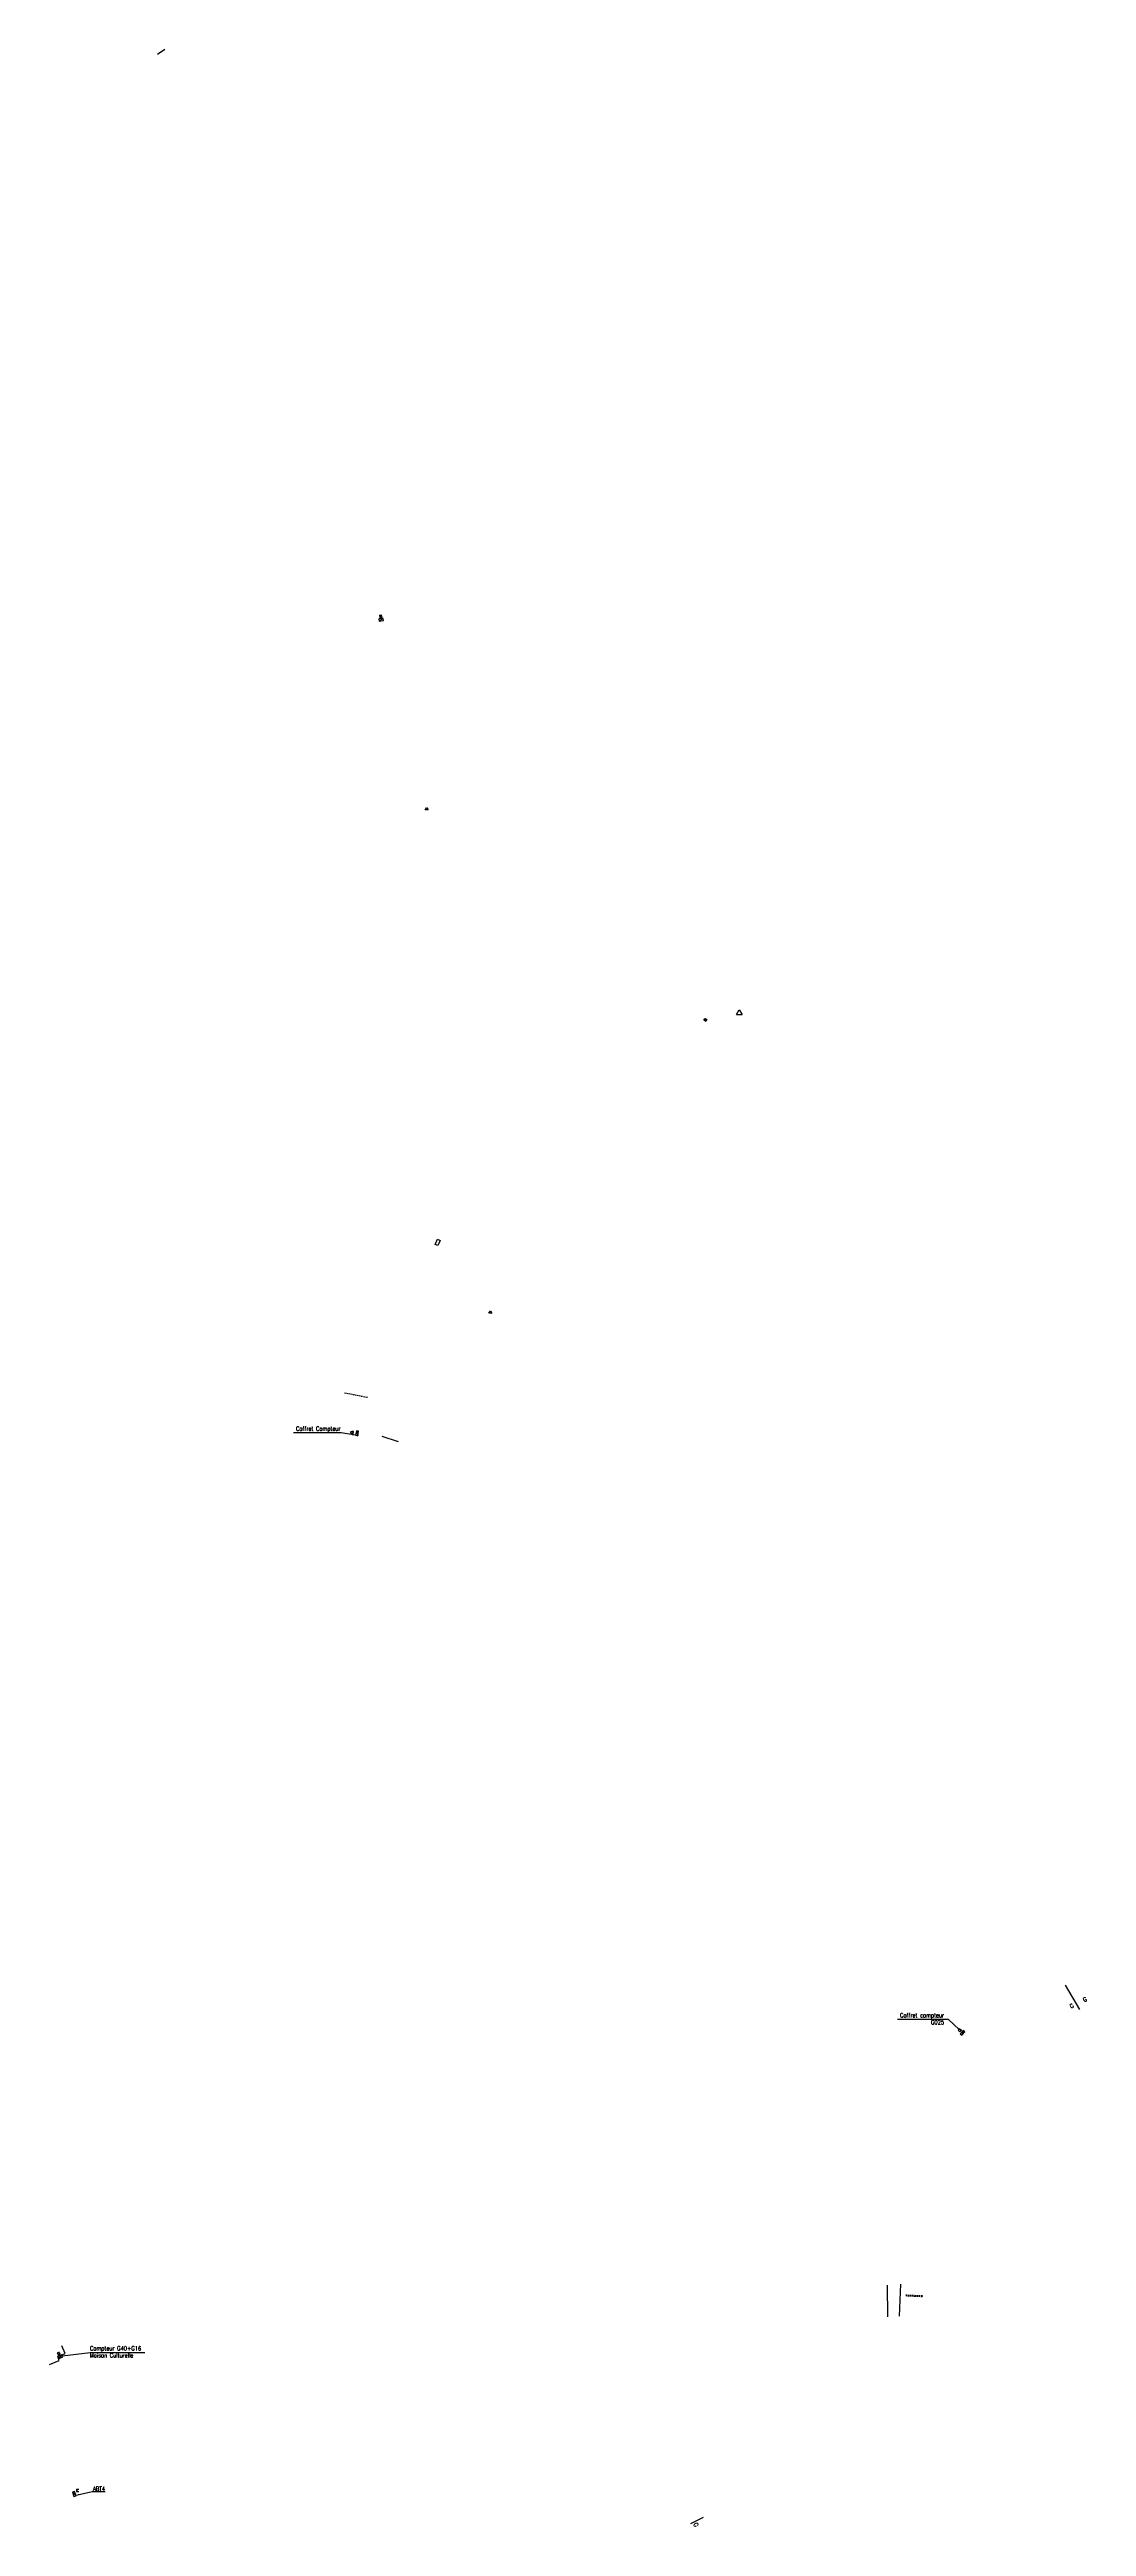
# Model space of a CAD drawing. Header units: millimetres. Extents: x 114000 to 114938, y 122018 to 122896.
# Drawn here: x 114000 to 114367, y 122018 to 122896 of the extents above; entities that cross this region are included whole.
import ezdxf
from ezdxf.enums import TextEntityAlignment as Align

# ---------------------------------------------------------------- set-up
doc = ezdxf.new("R2010")
doc.units = ezdxf.units.MM
doc.linetypes.add('DASHED', pattern=[0.75, 0.5, -0.25])
doc.layers.get('0').update_dxf_attribs({"linetype": 'CONTINUOUS'})
for name, color, linetype in [('B_200', 7, 'CONTINUOUS'), ('BB_01', 252, 'CONTINUOUS'), ('BR12', 7, 'CONTINUOUS'), ('BR_12', 252, 'CONTINUOUS'), ('W0008', 7, 'CONTINUOUS'), ('w0100', 7, 'CONTINUOUS'), ('W0112', 1, 'DASHED'), ('W0430', 7, 'CONTINUOUS'), ('W0432', 7, 'CONTINUOUS'), ('W0991', 7, 'CONTINUOUS'), ('w1102', 7, 'CONTINUOUS')]:
    doc.layers.add(name, color=color, linetype=linetype)
doc.styles.add('M_ROMANS', font='ROMANS.shx', dxfattribs={"width": 0.75})
doc.styles.get("Standard").update_dxf_attribs({"font": 'romans.shx', "width": 0.85})
doc.dimstyles.get("Standard").update_dxf_attribs({"dimtxt": 1.5, "dimasz": 1.2, "dimexe": 0.625, "dimexo": 0.625, "dimgap": 0.25, "dimtad": 1, "dimdec": 1, "dimzin": 0, "dimdsep": 46, "dimtxsty": 'Standard', "dimcen": -0.5, "dimadec": 0, "dimazin": 0, "dimtfac": 1, "dimtdec": 1, "dimtmove": 0, "dimatfit": 3, "dimfxl": 0, "dimtolj": 1, "dimtzin": 0, "dimarcsym": 0})

# ---------------------------------------------------------------- blocks, each defined once
blk = doc.blocks.new('B_200_01')
at = {"color": 0, "linetype": 'Continuous', "flags": 128}
blk.add_lwpolyline([(-0.75, -0.75), (-0.75, 0.75), (0.75, 0.75), (0.75, -0.75)], close=True, dxfattribs=at)
at = {"color": 0, "linetype": 'Continuous', "style": 'M_ROMANS', "width": 0.75}
blk.add_text('R', height=0.9, dxfattribs=at).set_placement((0, 0), align=Align.MIDDLE)
at = {"color": 0, "linetype": 'Continuous', "style": 'M_ROMANS', "width": 0.75, "flags": 3}
for tag, p in [('DEF_COUP', (0, -7.5)), ('DEF_TYPE', (0, -10)), ('DEF_LEG', (0, -5))]:
    blk.add_attdef(tag, text='', height=1.2, dxfattribs=at).set_placement(p, align=Align.MIDDLE)
blk = doc.blocks.new('BR1201')
at = {"color": 0, "linetype": 'Continuous'}
for p, q in [((-1, -0.58), (0, 1.15)), ((0, 1.15), (1, -0.58)), ((-1, -0.58), (1, -0.58))]:
    blk.add_line(p, q, dxfattribs=at)
blk = doc.blocks.new('T432')
at = {"flags": 128}
for points in [[(0.8, 0.8), (-0.8, 0.8)], [(-0.8, 0.8), (-0.8, 0)], [(0.8, 0.8), (-0.8, 0)], [(-0.8, 0), (0.8, 0)], [(-0.4, 2.1), (-0.4, 1.3)], [(-0.4, 1.3), (0.4, 1.3)], [(-0.39, 2.1), (0.41, 2.1)], [(0, 1.7), (0.4, 1.7)], [(0.4, 1.3), (0.4, 1.7)], [(0.8, 0), (0.8, 0.8)]]:
    blk.add_lwpolyline(points, dxfattribs=at)
blk = doc.blocks.new('*U8')
at = {"flags": 128}
for points in [[(0.8, 0.8), (-0.8, 0.8)], [(-0.8, 0.8), (-0.8, 0)], [(0.8, 0.8), (-0.8, 0)], [(-0.8, 0), (0.8, 0)], [(-0.4, 2.56), (-0.4, 1.76)], [(-0.4, 1.76), (0.4, 1.76)], [(-0.39, 2.56), (0.41, 2.56)], [(0, 2.16), (0.4, 2.16)], [(0.4, 1.76), (0.4, 2.16)], [(0.8, 0), (0.8, 0.8)]]:
    blk.add_lwpolyline(points, dxfattribs=at)
blk = doc.blocks.new('*U290')
at = {"flags": 128}
for points in [[(-1.29, 1.74), (-1.01, 2.49)], [(-1.29, 1.74), (-0.54, 1.47)], [(-0.91, 1.61), (-0.77, 1.98)], [(0.8, 0.8), (-0.8, 0.8)], [(-0.8, 0.8), (-0.8, 0)], [(0.8, 0.8), (-0.8, 0)], [(-0.8, 0), (0.8, 0)], [(-0.54, 1.47), (-0.26, 2.22)], [(0.8, 0), (0.8, 0.8)]]:
    blk.add_lwpolyline(points, dxfattribs=at)

msp = doc.modelspace()

# ---------------------------------------------------------------- linework, layer by layer
at = {"layer": 'BB_01', "flags": 128}
msp.add_lwpolyline([(114136.62, 122472.47), (114137.45, 122474.29), (114138.36, 122473.88), (114137.53, 122472.06)], close=True, dxfattribs=at)
at = {"layer": 'BR_12', "flags": 128}
for points in [[(114133.07, 122626.4), (114133.57, 122627.27), (114134.07, 122626.4), (114133.07, 122626.4)], [(114155.66, 122448.13), (114156.16, 122448.99), (114156.66, 122448.13), (114155.66, 122448.13)]]:
    msp.add_lwpolyline(points, dxfattribs=at)
at = {"layer": 'W0008', "color": 252}
for p, q in [((114296.71, 122103.8), (114296.8, 122092.7)), ((114301.36, 122104.19), (114300.93, 122092.82))]:
    msp.add_line(p, q, dxfattribs=at)
at = {"layer": 'w0100', "color": 252}
msp.add_lwpolyline([(114000, 122075.81), (114003.43, 122077.18), (114002.88, 122078.55), (114005.49, 122079.64), (114004.39, 122082.39)], dxfattribs=at)
at = {"layer": 'W0112', "color": 252}
for p, q in [((114303.32, 122100.14), (114309.09, 122099.87)), ((114303.33, 122100.41), (114309.09, 122100.14)), ((114309.09, 122100.14), (114309.09, 122099.87))]:
    msp.add_line(p, q, dxfattribs=at)
at = {"layer": 'W0112', "color": 252, "flags": 128}
msp.add_lwpolyline([(114104.53, 122419.94), (114112.7, 122418.35)], dxfattribs=at)
at = {"layer": 'w1102', "color": 252}
msp.add_line((114359.79, 122210.15), (114364.77, 122201.44), dxfattribs=at)
at = {"layer": 'w1102', "color": 252, "flags": 128}
for points in [[(114040.8, 122895.7), (114038.24, 122893.97)], [(114123.65, 122402.57), (114117.81, 122404.4)], [(114227.2, 122019.4), (114231.66, 122021.67)]]:
    msp.add_lwpolyline(points, dxfattribs=at)

# ---------------------------------------------------------------- block references
at = {"layer": 'B_200', "xscale": 0.4999999999930274, "yscale": 0.5, "zscale": 0.5, "rotation": 58.01911795341886}
msp.add_blockref('B_200_01', (114232.32, 122551.98), dxfattribs=at)
at = {"layer": 'BR12'}
msp.add_blockref('BR1201', (114244.29, 122554.46), dxfattribs=at)
at = {"layer": 'W0430', "rotation": 289.9892473016229}
msp.add_blockref('*U290', (114008.35, 122029.76), dxfattribs=at)
at = {"layer": 'W0432', "color": 252, "rotation": 7.932386191189272}
msp.add_blockref('T432', (114117.55, 122693.33), dxfattribs=at)
at = {"layer": 'W0432'}
for name, p, rotation in [('*U8', (114109.33, 122405.53), 79.97095396118203), ('T432', (114323.67, 122192.96), 46.19645342317774), ('T432', (114003.93, 122078.12), 22.6166772105153)]:
    msp.add_blockref(name, p, dxfattribs=dict(at, rotation=rotation))

# ---------------------------------------------------------------- texts
at = {"layer": 'W0430', "color": 252, "linetype": 'Continuous', "insert": (114015.36, 122030.99), "char_height": 1.5, "attachment_point": 7}
msp.add_mtext('\\A1;ABT4', dxfattribs=at)
at = {"layer": 'W0432', "color": 252, "linetype": 'Continuous', "char_height": 1.5}
for s, insert, attachment_point in [('\\A1;Coffret Compteur', (114103.08, 122405.96), 9), ('Coffret compteur\\PG025', (114316.87, 122196.22), 9), ('\\A1;Compteur G40+G16\\PMaison Culturelle', (114014.31, 122078.24), 7)]:
    msp.add_mtext(s, dxfattribs=dict(at, insert=insert, attachment_point=attachment_point))
at = {"layer": 'W0991', "color": 252, "width": 0.85}
for p in [(114362.07, 122202.73), (114366.71, 122205.05)]:
    msp.add_text('G', height=1.5, rotation=29.73948, dxfattribs=at).set_placement(p, align=Align.MIDDLE)
at = {"layer": 'W0991', "color": 252}
msp.add_text('G', height=1.5, rotation=296.93145, dxfattribs=at).set_placement((114227.99, 122019.27))

# ---------------------------------------------------------------- leaders
at = {"layer": 'W0430', "color": 252, "linetype": 'Continuous', "annotation_type": 0, "has_hookline": 1, "hookline_direction": 0, "text_width": 4.37}
msp.add_leader([(114009.42, 122029.53), (114015.11, 122030.74)], dimstyle='Standard', dxfattribs=at)
at = {"layer": 'W0432', "color": 252, "linetype": 'Continuous', "annotation_type": 0, "has_hookline": 1}
for points, hookline_direction, text_width in [([(114108.4, 122404.88), (114103.33, 122405.71)], 1, 16.7), ([(114322.15, 122194.42), (114318.37, 122197.98), (114317.17, 122197.98)], 1, 16.51), ([(114004.51, 122078.8), (114014.43, 122080)], 0, 19.06)]:
    msp.add_leader(points, dimstyle='Standard', dxfattribs=dict(at, hookline_direction=hookline_direction, text_width=text_width))

doc.saveas('drawing.dxf')
